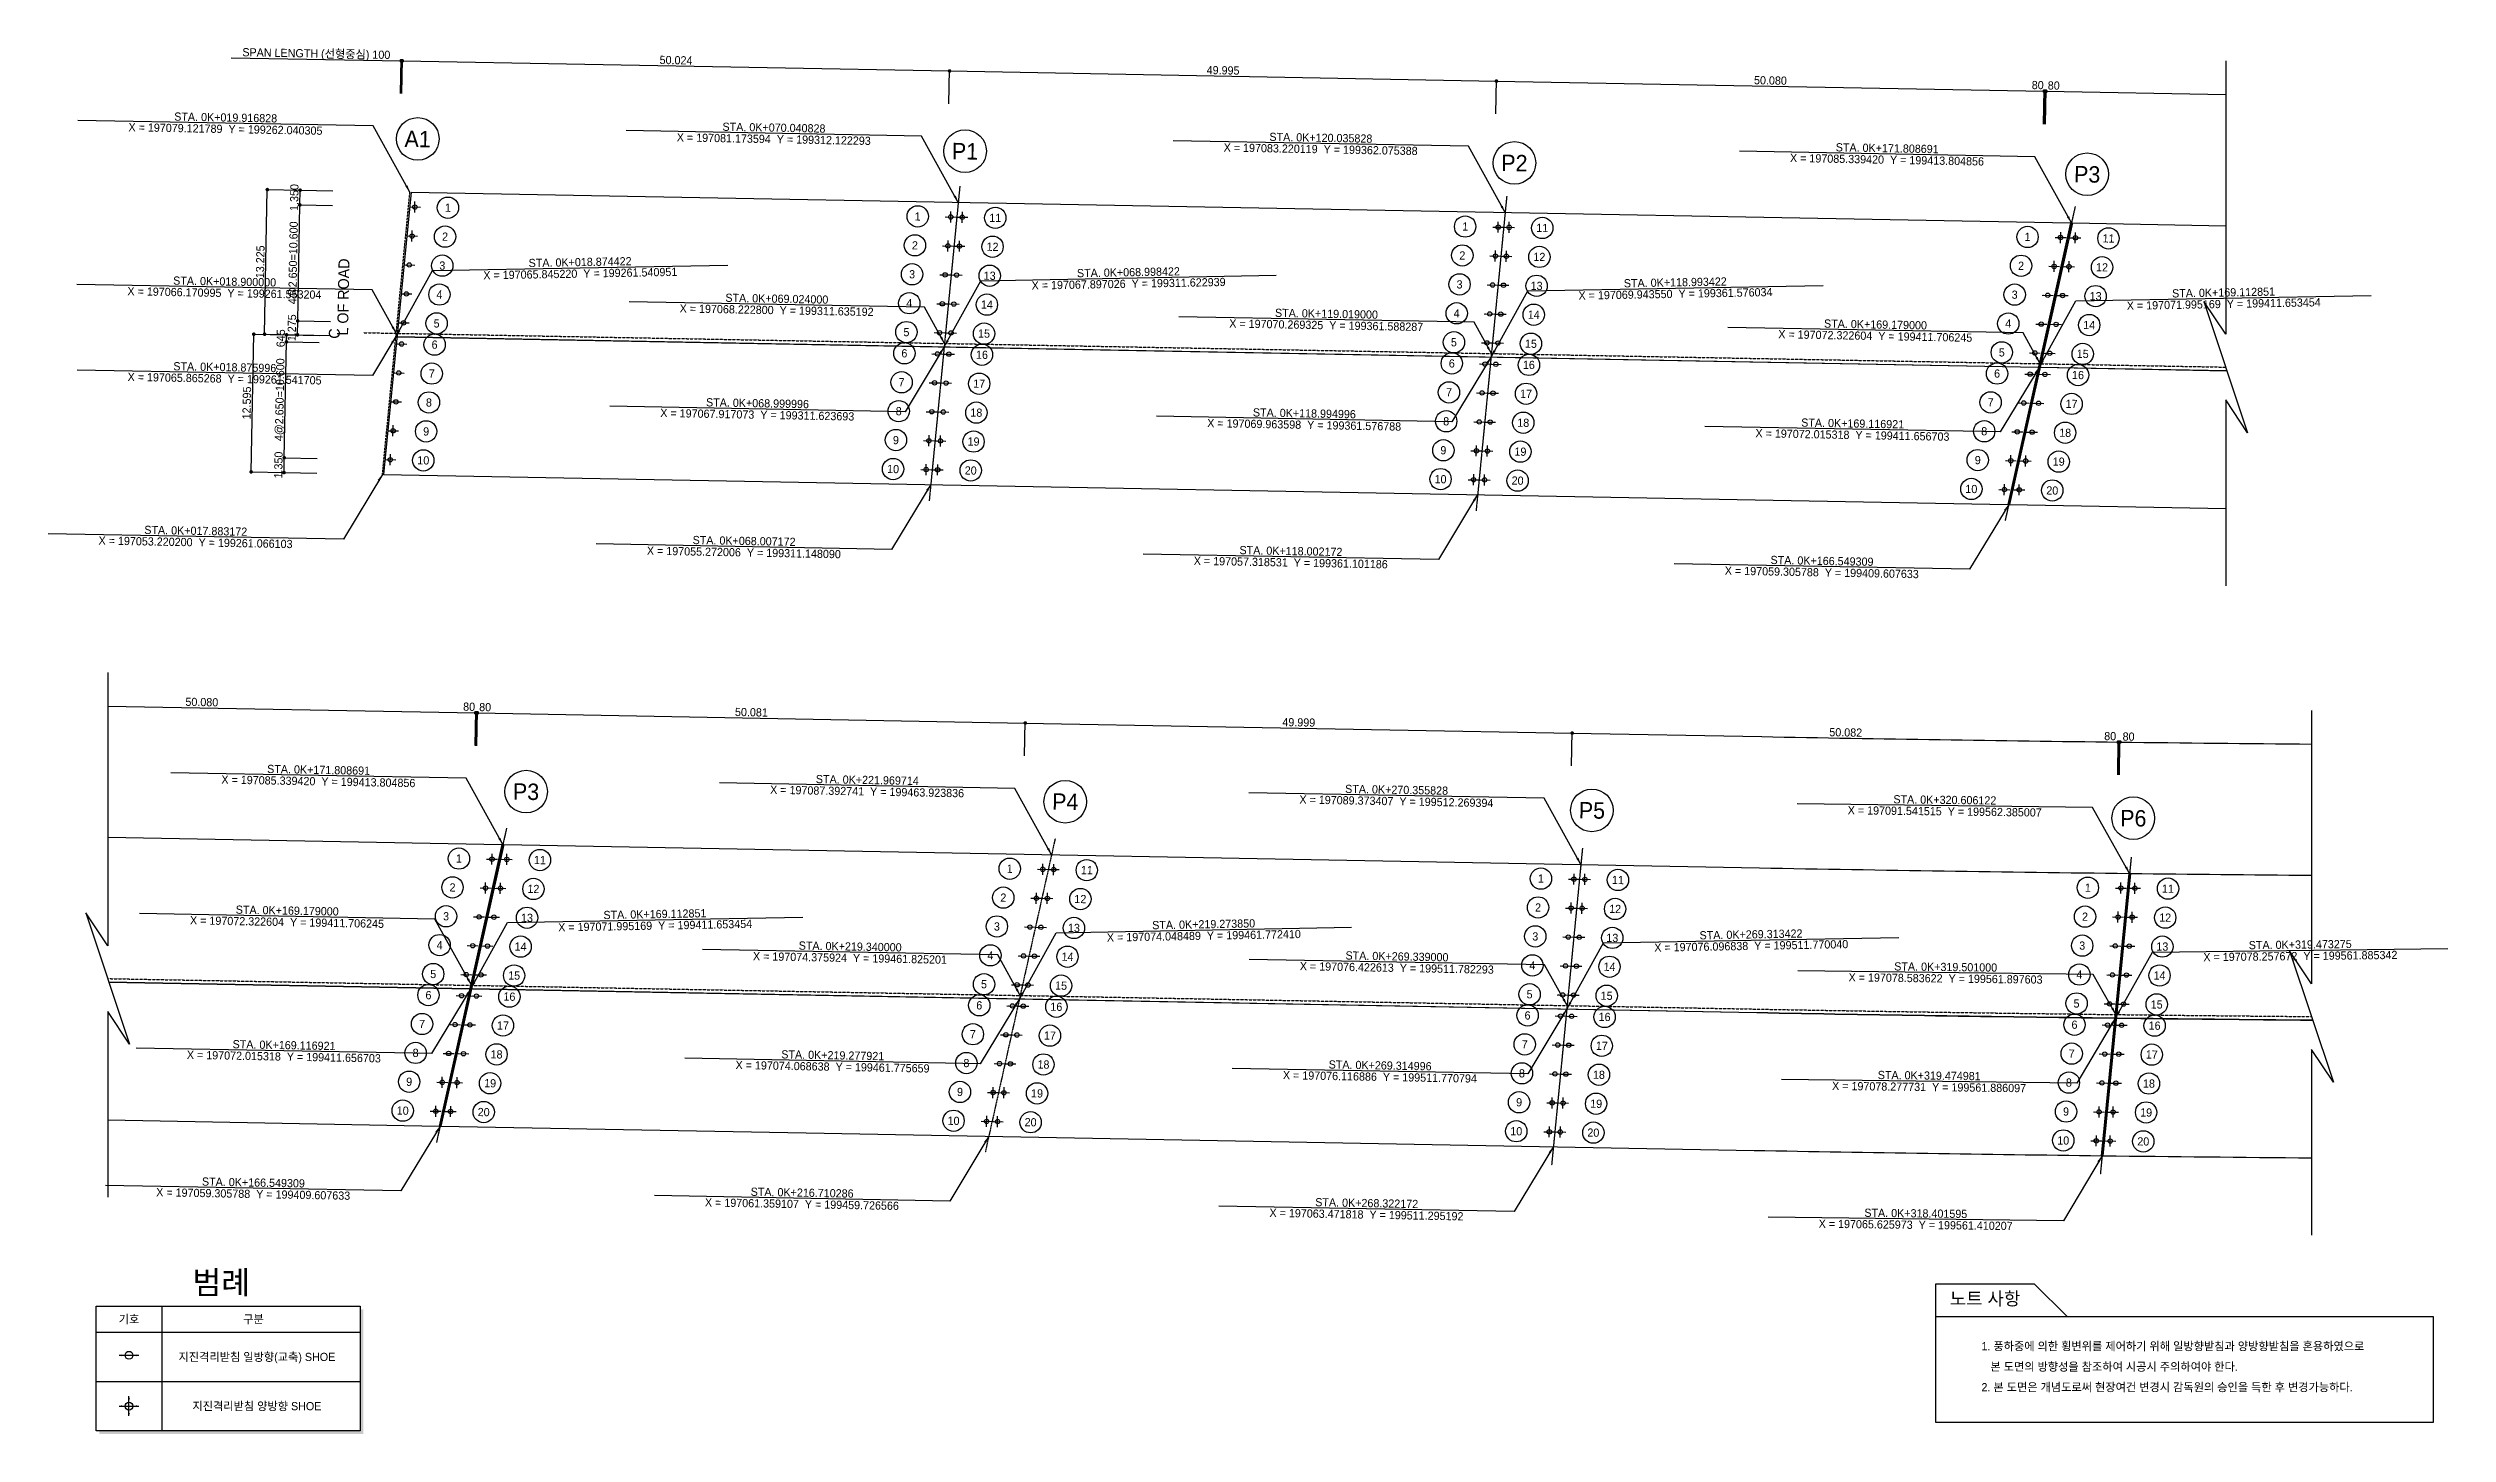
# Model space of a CAD drawing. Header units: millimetres. Extents: x 0 to 219363, y 0 to 126750.
import ezdxf
from ezdxf.enums import TextEntityAlignment as Align

# ---------------------------------------------------------------- set-up
doc = ezdxf.new("R2010")
doc.units = ezdxf.units.MM
doc.header["$LTSCALE"] = 8
doc.linetypes.add('A-DASHD01', pattern=[0.75, 0.5, -0.25])
for name, color, linetype in [('CS-CNTL', 1, 'A-DASHD01'), ('CS-CONC-LEAN', 3, 'Continuous'), ('CS-CONC-MAJR', 4, 'Continuous'), ('CS-CUTL', 1, 'Continuous'), ('CS-DIML', 1, 'Continuous'), ('CS-DIMT', 3, 'Continuous'), ('CS-MISC', 3, 'Continuous'), ('CS-NOTE', 3, 'Continuous'), ('CS-SYMB', 3, 'Continuous'), ('CS-TABL-LIN2', 1, 'Continuous'), ('CS-TABL-TEX2', 3, 'Continuous'), ('CZ-TEX1', 6, 'Continuous'), ('CZ-TEX2', 3, 'Continuous'), ('CZ-TEXT', 3, 'Continuous')]:
    doc.layers.add(name, color=color, linetype=linetype)
doc.styles.add('A_STANDARD', font='')
doc.styles.get('A_STANDARD').set_extended_font_data('Dotum')

msp = doc.modelspace()

# ---------------------------------------------------------------- texts
at = {"layer": 'CS-DIMT', "style": 'A_STANDARD'}
for s, rotation, p in [('SPAN LENGTH (선형중심) 100', 358.93985, (24520, 125868)), ('50.024', 358.93985, (57397, 125259)), ('49.995', 358.93985, (107398, 124334)), ('50.080', 358.93985, (157427, 123408)), ('80', 358.93985, (181857, 122981)), ('80', 358.93985, (183322, 122944)), ('STA. 0K+019.916828', 358.93985, (16234, 120020)), ('X = 197079.121789  Y = 199262.040305', 358.93985, (16214, 118970)), ('X = 197081.173594  Y = 199312.122293', 358.93985, (66330, 118043)), ('STA. 0K+070.040828', 358.93985, (66349, 119092)), ('STA. 0K+120.035828', 358.93985, (116336, 118167)), ('X = 197083.220119  Y = 199362.075388', 358.93985, (116316, 117118)), ('X = 197085.339420  Y = 199413.804856', 358.93985, (168080, 116160)), ('STA. 0K+171.808691', 358.93985, (168100, 117210)), ('1.350', 88.93985, (22880, 113071)), ('4@2.650=10.600', 88.93985, (22769, 107097)), ('13.225', 448.93985, (19770, 107190)), ('STA. 0K+018.874422', 1.06015, (48641, 106796)), ('STA. 0K+018.900000', 358.93985, (16139, 105022)), ('X = 197065.845220  Y = 199261.540951', 1.06015, (48661, 105747)), ('X = 197067.897026  Y = 199311.622939', 1.06015, (98776, 104819)), ('STA. 0K+068.998422', 1.06015, (98757, 105869)), ('STA. 0K+118.993422', 1.06015, (148743, 104944)), ('X = 197066.170995  Y = 199261.553204', 358.93985, (16119, 103972)), ('X = 197068.222800  Y = 199311.635192', 358.93985, (66591, 102400)), ('STA. 0K+069.024000', 358.93985, (66611, 103450)), ('X = 197069.943550  Y = 199361.576034', 1.06015, (148763, 103894)), ('X = 197071.995169  Y = 199411.653454', 1.06015, (198874, 102967)), ('STA. 0K+169.112851', 1.06015, (198854, 104017)), ('645', 448.93985, (21649, 100199)), ('1.275', 88.93985, (22659, 101160)), ('X = 197070.269325  Y = 199361.588287', 358.93985, (116827, 101025)), ('STA. 0K+119.019000', 358.93985, (116846, 102074)), ('X = 197072.322604  Y = 199411.706245', 358.93985, (167008, 100042)), ('STA. 0K+169.179000', 358.93985, (167028, 101092)), ('X = 197065.865268  Y = 199261.541705', 358.93985, (16134, 96138)), ('STA. 0K+018.875996', 358.93985, (16154, 97188)), ('4@2.650=10.600', 448.93985, (21545, 94577)), ('12.595', 448.93985, (18539, 94280)), ('STA. 0K+068.999996', 358.93985, (64842, 93891)), ('X = 197067.917073  Y = 199311.623693', 358.93985, (64823, 92841)), ('X = 197069.963598  Y = 199361.576788', 358.93985, (114809, 91916)), ('STA. 0K+118.994996', 358.93985, (114828, 92966)), ('STA. 0K+169.116921', 358.93985, (164942, 92039)), ('X = 197072.015318  Y = 199411.656703', 358.93985, (164922, 90989)), ('1.350', 448.93985, (21434, 88603)), ('X = 197053.220200  Y = 199261.066103', 358.93985, (13481, 81174)), ('STA. 0K+017.883172', 358.93985, (13500, 82224)), ('STA. 0K+068.007172', 358.93985, (63616, 81297)), ('STA. 0K+118.002172', 358.93985, (113602, 80372)), ('X = 197055.272006  Y = 199311.148090', 358.93985, (63596, 80247)), ('X = 197057.318531  Y = 199361.101186', 358.93985, (113583, 79322)), ('X = 197059.305788  Y = 199409.607633', 358.93985, (162122, 78423)), ('STA. 0K+166.549309', 358.93985, (162141, 79473)), ('50.080', 358.93985, (14054, 66563)), ('80', 358.93985, (38484, 66136)), ('80', 358.93985, (39949, 66098)), ('50.081', 358.93985, (64286, 65633)), ('49.999', 358.93985, (114318, 64707)), ('50.082', 359.02813, (164311, 63788)), ('80', 359.31554, (188483, 63447)), ('80', 359.31646, (190164, 63406)), ('X = 197085.339420  Y = 199413.804856', 358.93985, (24707, 59314)), ('STA. 0K+171.808691', 358.93985, (24727, 60364)), ('X = 197087.392741  Y = 199463.923836', 358.93985, (74860, 58386)), ('STA. 0K+221.969714', 358.93985, (74880, 59436)), ('STA. 0K+270.355828', 358.93985, (123257, 58541)), ('X = 197089.373407  Y = 199512.269394', 358.93985, (123238, 57491)), ('X = 197091.541515  Y = 199562.385007', 359.316, (173359, 56567)), ('STA. 0K+320.606122', 359.316, (173371, 57617)), ('STA. 0K+169.179000', 358.93985, (21859, 47495)), ('X = 197072.322604  Y = 199411.706245', 358.93985, (21839, 46445)), ('X = 197071.995169  Y = 199411.653454', 1.06015, (55501, 46121)), ('STA. 0K+169.112851', 1.06015, (55482, 47171)), ('X = 197074.048489  Y = 199461.772410', 1.06015, (105654, 45193)), ('STA. 0K+219.273850', 1.06015, (105634, 46243)), ('STA. 0K+269.313422', 1.06015, (155665, 45317)), ('X = 197074.375924  Y = 199461.825201', 358.93985, (73294, 43162)), ('STA. 0K+219.340000', 358.93985, (73313, 44212)), ('STA. 0K+269.339000', 358.93985, (123293, 43306)), ('X = 197076.096838  Y = 199511.770040', 1.06015, (155685, 44267)), ('X = 197078.257672  Y = 199561.885342', 0.684, (205875, 43336)), ('STA. 0K+319.473275', 0.684, (205862, 44386)), ('X = 197076.422613  Y = 199511.782293', 358.93985, (123274, 42256)), ('X = 197078.583622  Y = 199561.897603', 359.316, (173436, 41286)), ('STA. 0K+319.501000', 359.316, (173448, 42336)), ('STA. 0K+169.116921', 358.93985, (21569, 35193)), ('STA. 0K+219.277921', 358.93985, (71721, 34265)), ('X = 197072.015318  Y = 199411.656703', 358.93985, (21549, 34143)), ('X = 197074.068638  Y = 199461.775659', 358.93985, (71702, 33215)), ('X = 197076.116886  Y = 199511.770794', 358.93985, (121730, 32289)), ('STA. 0K+269.314996', 358.93985, (121750, 33339)), ('STA. 0K+319.474981', 359.316, (171942, 32407)), ('X = 197078.277731  Y = 199561.886097', 359.316, (171929, 31357)), ('X = 197059.305788  Y = 199409.607633', 358.93985, (18749, 21578)), ('STA. 0K+166.549309', 358.93985, (18768, 22628)), ('STA. 0K+216.710286', 358.93985, (68921, 21700)), ('X = 197061.359107  Y = 199459.726566', 358.93985, (68901, 20650)), ('X = 197063.471818  Y = 199511.295192', 358.93985, (120504, 19695)), ('STA. 0K+268.322172', 358.93985, (120524, 20745)), ('STA. 0K+318.401595', 359.316, (170715, 19806)), ('X = 197065.625973  Y = 199561.410207', 359.316, (170703, 18756))]:
    msp.add_text(s, height=750, rotation=rotation, dxfattribs=at).set_placement(p, align=Align.CENTER)
at = {"layer": 'CS-NOTE', "style": 'A_STANDARD'}
for s, p in [(' 1. 풍하중에 의한 횡변위를 제어하기 위해 일방향받침과 양방향받침을 혼용하였으로 ', (176449, 7657)), ('    본 도면의 방향성을 참조하여 시공시 주의하여야 한다.', (176449, 5782)), (' 2. 본 도면은 개념도로써 현장여건 변경시 감독원의 승인을 득한 후 변경가능하다.', (176449, 3907))]:
    msp.add_text(s, height=750, dxfattribs=at).set_placement(p)
at = {"layer": 'CS-SYMB', "style": 'A_STANDARD'}
for s, rotation, p in [('1', 358.93985, (36547, 111768)), ('2', 358.93985, (36289, 109122)), ('1', 358.93985, (79486, 110973)), ('11', 358.93985, (86581, 110842)), ('1', 358.93985, (129523, 110047)), ('11', 358.93985, (136567, 109917)), ('1', 358.93985, (180926, 109096)), ('11', 358.93985, (188325, 108959)), ('2', 358.93985, (79228, 108327)), ('12', 358.93985, (86323, 108196)), ('2', 358.93985, (129266, 107401)), ('12', 358.93985, (136309, 107271)), ('3', 358.93985, (36032, 106476)), ('3', 358.93985, (78971, 105682)), ('13', 358.93985, (86065, 105550)), ('3', 358.93985, (129008, 104756)), ('13', 358.93985, (136052, 104625)), ('2', 358.93985, (180338, 106456)), ('12', 358.93985, (187736, 106319)), ('4', 358.93985, (35774, 103831)), ('4', 358.93985, (78713, 103036)), ('14', 358.93985, (85808, 102905)), ('3', 358.93985, (179749, 103817)), ('13', 358.93985, (187148, 103680)), ('5', 358.93985, (35516, 101185)), ('5', 358.93985, (78455, 100390)), ('15', 358.93985, (85550, 100259)), ('4', 358.93985, (128750, 102110)), ('14', 358.93985, (135794, 101980)), ('4', 358.93985, (179161, 101177)), ('14', 358.93985, (186560, 101040)), ('6', 358.93985, (35328, 99248)), ('6', 358.93985, (78267, 98453)), ('16', 358.93985, (85361, 98322)), ('5', 358.93985, (128493, 99464)), ('15', 358.93985, (135537, 99334)), ('5', 358.93985, (178573, 98538)), ('15', 358.93985, (185971, 98401)), ('7', 358.93985, (35070, 96602)), ('7', 358.93985, (78009, 95808)), ('6', 358.93985, (128304, 97527)), ('16', 358.93985, (135348, 97397)), ('6', 358.93985, (178142, 96605)), ('16', 358.93985, (185541, 96468)), ('8', 358.93985, (34812, 93957)), ('17', 358.93985, (85104, 95676)), ('7', 358.93985, (128046, 94882)), ('17', 358.93985, (135090, 94751)), ('7', 358.93985, (177554, 93966)), ('17', 358.93985, (184952, 93829)), ('8', 358.93985, (77751, 93162)), ('18', 358.93985, (84846, 93031)), ('8', 358.93985, (127789, 92236)), ('18', 358.93985, (134833, 92106)), ('9', 358.93985, (34555, 91311)), ('9', 358.93985, (77494, 90516)), ('19', 358.93985, (84589, 90385)), ('9', 358.93985, (127531, 89590)), ('19', 358.93985, (134575, 89460)), ('8', 358.93985, (176965, 91326)), ('18', 358.93985, (184364, 91189)), ('10', 358.93985, (34297, 88665)), ('10', 358.93985, (77236, 87871)), ('20', 358.93985, (84331, 87739)), ('9', 358.93985, (176377, 88686)), ('19', 358.93985, (183776, 88550)), ('10', 358.93985, (127274, 86945)), ('20', 358.93985, (134317, 86814)), ('10', 358.93985, (175789, 86047)), ('20', 358.93985, (183187, 85910)), ('1', 358.93985, (37553, 52250)), ('11', 358.93985, (44952, 52113)), ('1', 358.93985, (87899, 51319)), ('11', 358.93985, (94942, 51188)), ('1', 358.93985, (136445, 50420)), ('11', 358.93985, (143489, 50290)), ('2', 358.93985, (36965, 49611)), ('12', 358.93985, (44364, 49474)), ('2', 358.93985, (87310, 48679)), ('12', 358.93985, (94354, 48549)), ('2', 358.93985, (136187, 47775)), ('12', 358.93985, (143231, 47644)), ('1', 359.316, (186439, 49585)), ('11', 359.316, (193768, 49498)), ('3', 358.93985, (36377, 46971)), ('13', 358.93985, (43775, 46834)), ('3', 358.93985, (86722, 46040)), ('13', 358.93985, (93765, 45909)), ('2', 359.316, (186182, 46938)), ('12', 359.316, (193509, 46851)), ('4', 358.93985, (35788, 44332)), ('14', 358.93985, (43187, 44195)), ('4', 358.93985, (86134, 43400)), ('14', 358.93985, (93177, 43270)), ('3', 358.93985, (135930, 45129)), ('13', 358.93985, (142973, 44999)), ('3', 359.316, (185924, 44291)), ('13', 359.316, (193251, 44203)), ('5', 358.93985, (35200, 41692)), ('15', 358.93985, (42599, 41555)), ('4', 358.93985, (135672, 42483)), ('14', 358.93985, (142716, 42353)), ('4', 359.316, (185667, 41644)), ('14', 359.316, (192992, 41556)), ('6', 358.93985, (34769, 39760)), ('16', 358.93985, (42168, 39623)), ('6', 358.93985, (85115, 38828)), ('5', 358.93985, (85545, 40760)), ('15', 358.93985, (92589, 40630)), ('5', 358.93985, (135415, 39838)), ('15', 358.93985, (142458, 39707)), ('5', 359.316, (185409, 38997)), ('15', 359.316, (192733, 38909)), ('7', 358.93985, (34181, 37120)), ('17', 358.93985, (41580, 36983)), ('16', 358.93985, (92158, 38698)), ('6', 358.93985, (135226, 37901)), ('16', 358.93985, (142269, 37770)), ('6', 359.316, (185220, 37059)), ('16', 359.316, (192543, 36971)), ('8', 358.93985, (33593, 34481)), ('18', 358.93985, (40991, 34344)), ('7', 358.93985, (84526, 36188)), ('17', 358.93985, (91570, 36058)), ('7', 358.93985, (134968, 35255)), ('17', 358.93985, (142012, 35125)), ('7', 359.316, (184963, 34412)), ('8', 358.93985, (83938, 33549)), ('18', 358.93985, (90981, 33419)), ('8', 358.93985, (134711, 32609)), ('18', 358.93985, (141754, 32479)), ('17', 359.316, (192284, 34324)), ('9', 358.93985, (33004, 31841)), ('19', 358.93985, (40403, 31704)), ('9', 358.93985, (83350, 30909)), ('19', 358.93985, (90393, 30779)), ('9', 358.93985, (134453, 29964)), ('8', 359.316, (184705, 31765)), ('18', 359.316, (192026, 31677)), ('10', 358.93985, (32416, 29201)), ('20', 358.93985, (39815, 29064)), ('10', 358.93985, (82762, 28270)), ('20', 358.93985, (89805, 28139)), ('19', 358.93985, (141497, 29833)), ('9', 359.316, (184447, 29117)), ('19', 359.316, (191767, 29030)), ('10', 358.93985, (134195, 27318)), ('20', 358.93985, (141239, 27188)), ('10', 359.316, (184190, 26470)), ('20', 359.316, (191508, 26383))]:
    msp.add_text(s, height=750, rotation=rotation, dxfattribs=at).set_placement(p, align=Align.CENTER)
at = {"layer": 'CS-TABL-TEX2', "style": 'A_STANDARD'}
for s, p in [('기호', (7403, 10500)), ('구분', (18779, 10500)), ('지진격리받침 일방향(교축) SHOE', (19094, 7050)), ('지진격리받침 양방향 SHOE', (19094, 2550))]:
    msp.add_text(s, height=750, dxfattribs=at).set_placement(p, align=Align.MIDDLE_CENTER)
at = {"layer": 'CZ-TEX1', "style": 'A_STANDARD'}
msp.add_text('범례', height=2100, dxfattribs=at).set_placement((15837, 12810), align=Align.CENTER)
at = {"layer": 'CZ-TEX2', "style": 'A_STANDARD'}
for s, rotation, p in [('A1', 358.93985, (33779, 117681)), ('P1', 358.93985, (83803, 116559)), ('P2', 358.93985, (134016, 115483)), ('P3', 358.93985, (186371, 114449)), ('P3', 358.93985, (43681, 57993)), ('P4', 358.93985, (92968, 57075)), ('P5', 358.93985, (141105, 56282)), ('P6', 359.316, (190592, 55565))]:
    msp.add_text(s, height=1500, rotation=rotation, dxfattribs=at).set_placement(p, align=Align.CENTER)
for s, p in [('L OF ROAD', (27426, 100444)), ('C', (26665, 100153))]:
    msp.add_text(s, height=1000, rotation=448.93985, dxfattribs=at).set_placement(p)
at = {"layer": 'CZ-TEXT', "style": 'A_STANDARD'}
msp.add_text('노트 사항', height=1200, dxfattribs=at).set_placement((177049, 11782), align=Align.CENTER)

# ---------------------------------------------------------------- linework, layer by layer
at = {"layer": 'CS-CNTL', "ltscale": 2}
for p, q in [((83343, 114127), (80540, 85334)), ((133329, 113202), (130526, 84409)), ((185280, 112241), (178878, 83514)), ((41908, 55395), (35505, 26669)), ((140251, 53575), (137430, 24598)), ((190407, 52763), (187585, 23776))]:
    msp.add_line(p, q, dxfattribs=at)
at = {"layer": 'CS-CNTL'}
for p, q in [((30570, 87759), (33081, 113557)), ((92060, 54467), (85672, 25805))]:
    msp.add_line(p, q, dxfattribs=at)
at = {"layer": 'CS-CNTL', "flags": 128}
msp.add_lwpolyline([(28817, 100714), (199048, 97564)], dxfattribs=at)
msp.add_lwpolyline([(5457, 41647), (156183, 38858, 0.0025353), (206884, 38177, 0.0025353)], format="xyb", dxfattribs=at)
at = {"layer": 'CS-CONC-LEAN'}
for p, q in [((33032, 112208), (34032, 112189)), ((33523, 111699), (33541, 112698)), ((33265, 109053), (33284, 110053)), ((82015, 111301), (83015, 111283)), ((82505, 110792), (82524, 111792)), ((83066, 111282), (84066, 111263)), ((83556, 110773), (83575, 111772)), ((132052, 110375), (133052, 110357)), ((132543, 109866), (132561, 110866)), ((133052, 110357), (134052, 110338)), ((133543, 109848), (133561, 110847)), ((183945, 108915), (183964, 109915)), ((185301, 108890), (185319, 109890)), ((32774, 109562), (33774, 109543)), ((81757, 108656), (82757, 108637)), ((82248, 108146), (82266, 109146)), ((82808, 108636), (83808, 108618)), ((83299, 108127), (83317, 109127)), ((131794, 107730), (132794, 107711)), ((132285, 107220), (132304, 108220)), ((132795, 107711), (133794, 107693)), ((133285, 107202), (133304, 108202)), ((183455, 109424), (184455, 109406)), ((184810, 109399), (185810, 109380)), ((32517, 106916), (33517, 106898)), ((81500, 106010), (82499, 105991)), ((82551, 105990), (83550, 105972)), ((182866, 106785), (183866, 106766)), ((183357, 106275), (183376, 107275)), ((184222, 106759), (185221, 106741)), ((184712, 106250), (184731, 107250)), ((32259, 104271), (33259, 104252)), ((81242, 103364), (82242, 103346)), ((82293, 103345), (83293, 103326)), ((131537, 105084), (132537, 105065)), ((132537, 105065), (133537, 105047)), ((182278, 104145), (183278, 104126)), ((183633, 104120), (184633, 104101)), ((32002, 101625), (33001, 101606)), ((131279, 102438), (132279, 102420)), ((132279, 102420), (133279, 102401)), ((181690, 101505), (182690, 101487)), ((183045, 101480), (184045, 101462)), ((31813, 99688), (32813, 99670)), ((80796, 98782), (81796, 98763)), ((80984, 100718), (81984, 100700)), ((81847, 98762), (82846, 98744)), ((82035, 100699), (83035, 100681)), ((131021, 99793), (132021, 99774)), ((132022, 99774), (133022, 99756)), ((181101, 98866), (182101, 98847)), ((182457, 98841), (183456, 98822)), ((31555, 97042), (32555, 97024)), ((130833, 97856), (131833, 97837)), ((131833, 97837), (132833, 97819)), ((180671, 96933), (181671, 96915)), ((182026, 96908), (183026, 96890)), ((31298, 94397), (32298, 94378)), ((80538, 96136), (81538, 96117)), ((81589, 96117), (82589, 96098)), ((130575, 95210), (131575, 95192)), ((131576, 95192), (132575, 95173)), ((31531, 91242), (31549, 92242)), ((80280, 93490), (81280, 93472)), ((81331, 93471), (82331, 93452)), ((130318, 92564), (131317, 92546)), ((131318, 92546), (132318, 92527)), ((180082, 94294), (181082, 94275)), ((181438, 94269), (182437, 94250)), ((31040, 91751), (32040, 91733)), ((80023, 90845), (81022, 90826)), ((80513, 90335), (80532, 91335)), ((81074, 90825), (82074, 90807)), ((81564, 90316), (81583, 91316)), ((130551, 89409), (130569, 90409)), ((131551, 89391), (131569, 90391)), ((179494, 91654), (180494, 91636)), ((180849, 91629), (181849, 91611)), ((30782, 89105), (31782, 89087)), ((31273, 88596), (31292, 89596)), ((79765, 88199), (80765, 88180)), ((80256, 87690), (80274, 88690)), ((80816, 88179), (81816, 88161)), ((81307, 87670), (81325, 88670)), ((130060, 89919), (131060, 89900)), ((130293, 86764), (130312, 87764)), ((131060, 89900), (132060, 89882)), ((178906, 89015), (179906, 88996)), ((179396, 88506), (179415, 89505)), ((180261, 88990), (181261, 88971)), ((180752, 88481), (180770, 89480)), ((129802, 87273), (130802, 87254)), ((130803, 87254), (131802, 87236)), ((131293, 86745), (131312, 87745)), ((178318, 86375), (179317, 86357)), ((178808, 85866), (178827, 86866)), ((179673, 86350), (180673, 86332)), ((180163, 85841), (180182, 86841)), ((40573, 52069), (40591, 53069)), ((41928, 52044), (41946, 53044)), ((40082, 52579), (41082, 52560)), ((41437, 52554), (42437, 52535)), ((90428, 51647), (91427, 51628)), ((90918, 51138), (90937, 52138)), ((91427, 51628), (92427, 51610)), ((91918, 51119), (91936, 52119)), ((138974, 50749), (139974, 50730)), ((139465, 50239), (139483, 51239)), ((139974, 50729), (140974, 50713)), ((140466, 50221), (140482, 51221)), ((39494, 49939), (40494, 49921)), ((39984, 49430), (40003, 50430)), ((40849, 49914), (41849, 49895)), ((41340, 49405), (41358, 50405)), ((89839, 49007), (90839, 48989)), ((90330, 48498), (90348, 49498)), ((90839, 48989), (91839, 48970)), ((91330, 48480), (91348, 49480)), ((139207, 47594), (139225, 48594)), ((140208, 47575), (140224, 48575)), ((188966, 49932), (189966, 49916)), ((189458, 49424), (189474, 50424)), ((190251, 49912), (191251, 49905)), ((190747, 49409), (190754, 50409)), ((38905, 47299), (39905, 47281)), ((40261, 47274), (41260, 47256)), ((89251, 46368), (90251, 46349)), ((90251, 46349), (91250, 46331)), ((138716, 48103), (139716, 48084)), ((139716, 48083), (140716, 48067)), ((188708, 47285), (189708, 47269)), ((189200, 46777), (189217, 47777)), ((189992, 47265), (190992, 47258)), ((190488, 46762), (190495, 47762)), ((38317, 44660), (39317, 44641)), ((39672, 44635), (40672, 44616)), ((138459, 45457), (139458, 45439)), ((139459, 45438), (140458, 45421)), ((188451, 44638), (189451, 44621)), ((189733, 44618), (190733, 44611)), ((37729, 42020), (38729, 42002)), ((39084, 41995), (40084, 41977)), ((88663, 43728), (89662, 43710)), ((89662, 43710), (90662, 43691)), ((138201, 42812), (139201, 42793)), ((139201, 42792), (140201, 42776)), ((188193, 41991), (189193, 41974)), ((189474, 41971), (190474, 41964)), ((37298, 40088), (38298, 40069)), ((38653, 40063), (39653, 40044)), ((88074, 41089), (89074, 41070)), ((89074, 41070), (90074, 41052)), ((137943, 40166), (138943, 40147)), ((138943, 40146), (139943, 40130)), ((36710, 37448), (37710, 37430)), ((38065, 37423), (39065, 37405)), ((87644, 39156), (88643, 39138)), ((88643, 39138), (89643, 39119)), ((137755, 38229), (138755, 38210)), ((138755, 38209), (139755, 38193)), ((187747, 37406), (188747, 37389)), ((187935, 39344), (188935, 39327)), ((189026, 37386), (190026, 37379)), ((189215, 39324), (190215, 39317)), ((87055, 36517), (88055, 36498)), ((88055, 36498), (89055, 36480)), ((137497, 35583), (138497, 35565)), ((138497, 35564), (139497, 35547)), ((36121, 34809), (37121, 34790)), ((37477, 34784), (38476, 34765)), ((86467, 33877), (87467, 33859)), ((87467, 33859), (88466, 33840)), ((137239, 32938), (138239, 32919)), ((138239, 32918), (139239, 32902)), ((187489, 34759), (188489, 34742)), ((188767, 34739), (189767, 34732)), ((35533, 32169), (36533, 32151)), ((36024, 31660), (36042, 32660)), ((36888, 32144), (37888, 32126)), ((37379, 31635), (37397, 32635)), ((85879, 31238), (86878, 31219)), ((86369, 30728), (86388, 31728)), ((86878, 31219), (87878, 31201)), ((87369, 30710), (87387, 31710)), ((137473, 29783), (137491, 30783)), ((138473, 29764), (138490, 30764)), ((187232, 32112), (188231, 32095)), ((188508, 32092), (189508, 32085)), ((34945, 29530), (35945, 29511)), ((35436, 29021), (35454, 30020)), ((36300, 29505), (37300, 29486)), ((36791, 28995), (36809, 29995)), ((85290, 28598), (86290, 28580)), ((85781, 28089), (85800, 29089)), ((86290, 28580), (87290, 28561)), ((86781, 28070), (86799, 29070)), ((136982, 30292), (137982, 30273)), ((137982, 30272), (138982, 30256)), ((186974, 29465), (187974, 29448)), ((187466, 28956), (187482, 29956)), ((188249, 29444), (189249, 29437)), ((188746, 28941), (188753, 29941)), ((136724, 27646), (137724, 27628)), ((137215, 27137), (137233, 28137)), ((137724, 27627), (138724, 27610)), ((138216, 27119), (138232, 28118)), ((186716, 26818), (187716, 26801)), ((187208, 26309), (187224, 27309)), ((187990, 26797), (188990, 26790)), ((188487, 26294), (188494, 27294)), ((6503, 7200), (8303, 7200)), ((6503, 2550), (8303, 2550)), ((7403, 1650), (7403, 3450))]:
    msp.add_line(p, q, dxfattribs=at)
for centre, radius in [((33532, 112198), 200), ((33274, 109553), 200), ((82515, 111292), 200), ((83566, 111273), 200), ((132552, 110366), 200), ((133552, 110348), 200), ((82257, 108646), 200), ((83308, 108627), 200), ((132294, 107720), 200), ((133295, 107702), 200), ((183955, 109415), 200), ((185310, 109390), 200), ((33017, 106907), 200), ((81999, 106001), 200), ((83050, 105981), 200), ((183366, 106775), 200), ((184721, 106750), 200), ((32759, 104261), 200), ((81742, 103355), 200), ((82793, 103335), 200), ((132037, 105075), 200), ((133037, 105056), 200), ((182778, 104136), 200), ((184133, 104111), 200), ((32502, 101616), 200), ((81484, 100709), 200), ((131779, 102429), 200), ((132779, 102410), 200), ((182190, 101496), 200), ((183545, 101471), 200), ((32313, 99679), 200), ((81296, 98772), 200), ((82347, 98753), 200), ((82535, 100690), 200), ((131521, 99783), 200), ((132522, 99765), 200), ((181601, 98857), 200), ((182957, 98831), 200), ((32055, 97033), 200), ((131333, 97846), 200), ((132333, 97828), 200), ((181171, 96924), 200), ((182526, 96899), 200), ((31798, 94387), 200), ((81038, 96127), 200), ((82089, 96107), 200), ((131075, 95201), 200), ((132075, 95182), 200), ((180582, 94285), 200), ((181938, 94260), 200), ((80780, 93481), 200), ((81831, 93462), 200), ((130818, 92555), 200), ((131818, 92537), 200), ((31540, 91742), 200), ((80523, 90835), 200), ((81574, 90816), 200), ((130560, 89909), 200), ((131560, 89891), 200), ((179994, 91645), 200), ((181349, 91620), 200), ((31282, 89096), 200), ((80265, 88190), 200), ((81316, 88170), 200), ((179406, 89005), 200), ((180761, 88980), 200), ((130302, 87264), 200), ((131303, 87245), 200), ((178817, 86366), 200), ((180173, 86341), 200), ((40582, 52569), 200), ((41937, 52544), 200), ((90927, 51638), 200), ((91927, 51619), 200), ((139474, 50739), 200), ((140474, 50721), 200), ((39994, 49930), 200), ((41349, 49905), 200), ((90339, 48998), 200), ((91339, 48980), 200), ((139216, 48094), 200), ((140216, 48075), 200), ((189466, 49924), 200), ((190751, 49909), 200), ((39405, 47290), 200), ((40760, 47265), 200), ((89751, 46359), 200), ((90750, 46340), 200), ((189208, 47277), 200), ((190492, 47262), 200), ((38817, 44651), 200), ((40172, 44626), 200), ((89163, 43719), 200), ((90162, 43700), 200), ((138959, 45448), 200), ((139958, 45429), 200), ((188951, 44630), 200), ((190233, 44614), 200), ((38229, 42011), 200), ((39584, 41986), 200), ((138701, 42802), 200), ((139701, 42784), 200), ((188693, 41983), 200), ((189974, 41967), 200), ((37798, 40079), 200), ((39153, 40054), 200), ((88574, 41079), 200), ((89574, 41061), 200), ((138443, 40157), 200), ((139443, 40138), 200), ((188435, 39335), 200), ((189715, 39320), 200), ((37210, 37439), 200), ((38565, 37414), 200), ((88144, 39147), 200), ((89143, 39129), 200), ((138255, 38220), 200), ((139255, 38201), 200), ((188247, 37398), 200), ((189526, 37382), 200), ((87555, 36507), 200), ((88555, 36489), 200), ((137997, 35574), 200), ((138997, 35556), 200), ((36621, 34800), 200), ((37977, 34774), 200), ((86967, 33868), 200), ((87967, 33849), 200), ((137739, 32928), 200), ((138739, 32910), 200), ((187989, 34750), 200), ((189267, 34735), 200), ((36033, 32160), 200), ((37388, 32135), 200), ((86379, 31228), 200), ((87378, 31210), 200), ((187731, 32103), 200), ((189008, 32088), 200), ((35445, 29520), 200), ((36800, 29495), 200), ((85790, 28589), 200), ((86790, 28570), 200), ((137482, 30283), 200), ((138482, 30264), 200), ((187474, 29456), 200), ((188749, 29441), 200), ((137224, 27637), 200), ((138224, 27618), 200), ((187216, 26809), 200), ((188490, 26794), 200), ((7403, 7200), 360), ((7403, 2550), 360)]:
    msp.add_circle(centre, radius, dxfattribs=at)
for points in [[(33032, 112208), (33181, 112155), (33032, 112208), (33183, 112255)], [(33541, 112698), (33488, 112549), (33541, 112698), (33588, 112547)], [(34032, 112189), (33881, 112142), (34032, 112189), (33883, 112242)], [(33284, 110053), (33231, 109904), (33284, 110053), (33331, 109902)], [(33523, 111699), (33476, 111849), (33523, 111699), (33575, 111848)], [(82015, 111301), (82164, 111248), (82015, 111301), (82166, 111348)], [(82505, 110792), (82458, 110943), (82505, 110792), (82558, 110941)], [(82524, 111792), (82471, 111643), (82524, 111792), (82571, 111641)], [(83015, 111283), (82864, 111236), (83015, 111283), (82866, 111336)], [(83066, 111282), (83215, 111229), (83066, 111282), (83217, 111329)], [(83556, 110773), (83509, 110924), (83556, 110773), (83609, 110922)], [(83575, 111772), (83522, 111623), (83575, 111772), (83622, 111622)], [(84066, 111263), (83915, 111216), (84066, 111263), (83917, 111316)], [(132052, 110375), (132201, 110323), (132052, 110375), (132203, 110423)], [(132543, 109866), (132495, 110017), (132543, 109866), (132595, 110015)], [(132561, 110866), (132508, 110717), (132561, 110866), (132608, 110715)], [(133052, 110357), (132901, 110310), (133052, 110357), (132903, 110410)], [(133052, 110357), (133201, 110304), (133052, 110357), (133203, 110404)], [(133543, 109848), (133496, 109999), (133543, 109848), (133596, 109997)], [(133561, 110847), (133509, 110698), (133561, 110847), (133609, 110697)], [(134052, 110338), (133901, 110291), (134052, 110338), (133903, 110391)], [(183964, 109915), (183911, 109766), (183964, 109915), (184011, 109764)], [(185319, 109890), (185266, 109741), (185319, 109890), (185366, 109739)], [(32774, 109562), (32924, 109509), (32774, 109562), (32925, 109609)], [(33265, 109053), (33218, 109204), (33265, 109053), (33318, 109202)], [(33774, 109543), (33623, 109496), (33774, 109543), (33625, 109596)], [(81757, 108656), (81906, 108603), (81757, 108656), (81908, 108703)], [(82248, 108146), (82201, 108297), (82248, 108146), (82301, 108295)], [(82266, 109146), (82214, 108997), (82266, 109146), (82314, 108995)], [(82757, 108637), (82606, 108590), (82757, 108637), (82608, 108690)], [(82808, 108636), (82957, 108583), (82808, 108636), (82959, 108683)], [(83299, 108127), (83252, 108278), (83299, 108127), (83352, 108276)], [(83317, 109127), (83265, 108978), (83317, 109127), (83365, 108976)], [(83808, 108618), (83657, 108570), (83808, 108618), (83659, 108670)], [(131794, 107730), (131943, 107677), (131794, 107730), (131945, 107777)], [(132304, 108220), (132251, 108071), (132304, 108220), (132351, 108069)], [(132794, 107711), (132643, 107664), (132794, 107711), (132645, 107764)], [(132795, 107711), (132944, 107658), (132795, 107711), (132946, 107758)], [(133304, 108202), (133251, 108053), (133304, 108202), (133351, 108051)], [(133794, 107693), (133644, 107645), (133794, 107693), (133645, 107745)], [(183455, 109424), (183604, 109371), (183455, 109424), (183606, 109471)], [(183945, 108915), (183898, 109066), (183945, 108915), (183998, 109064)], [(184455, 109406), (184304, 109358), (184455, 109406), (184305, 109458)], [(184810, 109399), (184959, 109346), (184810, 109399), (184961, 109446)], [(185301, 108890), (185253, 109041), (185301, 108890), (185353, 109039)], [(185810, 109380), (185659, 109333), (185810, 109380), (185661, 109433)], [(32517, 106916), (32666, 106864), (32517, 106916), (32668, 106964)], [(33517, 106898), (33366, 106851), (33517, 106898), (33368, 106951)], [(81500, 106010), (81649, 105957), (81500, 106010), (81650, 106057)], [(82499, 105991), (82348, 105944), (82499, 105991), (82350, 106044)], [(82551, 105990), (82700, 105938), (82551, 105990), (82701, 106038)], [(83550, 105972), (83399, 105925), (83550, 105972), (83401, 106025)], [(132285, 107220), (132238, 107371), (132285, 107220), (132338, 107369)], [(133285, 107202), (133238, 107353), (133285, 107202), (133338, 107351)], [(182866, 106785), (183015, 106732), (182866, 106785), (183017, 106832)], [(183357, 106275), (183310, 106426), (183357, 106275), (183410, 106424)], [(183376, 107275), (183323, 107126), (183376, 107275), (183423, 107124)], [(183866, 106766), (183715, 106719), (183866, 106766), (183717, 106819)], [(184222, 106759), (184371, 106707), (184222, 106759), (184372, 106807)], [(184712, 106250), (184665, 106401), (184712, 106250), (184765, 106399)], [(184731, 107250), (184678, 107101), (184731, 107250), (184778, 107099)], [(185221, 106741), (185070, 106694), (185221, 106741), (185072, 106794)], [(32259, 104271), (32408, 104218), (32259, 104271), (32410, 104318)], [(33259, 104252), (33108, 104205), (33259, 104252), (33110, 104305)], [(81242, 103364), (81391, 103311), (81242, 103364), (81393, 103411)], [(82242, 103346), (82091, 103298), (82242, 103346), (82093, 103398)], [(82293, 103345), (82442, 103292), (82293, 103345), (82444, 103392)], [(83293, 103326), (83142, 103279), (83293, 103326), (83144, 103379)], [(131537, 105084), (131686, 105031), (131537, 105084), (131688, 105131)], [(132537, 105065), (132386, 105018), (132537, 105065), (132388, 105118)], [(132537, 105065), (132686, 105013), (132537, 105065), (132688, 105113)], [(133537, 105047), (133386, 105000), (133537, 105047), (133388, 105100)], [(182278, 104145), (182427, 104092), (182278, 104145), (182429, 104192)], [(183278, 104126), (183127, 104079), (183278, 104126), (183129, 104179)], [(183633, 104120), (183782, 104067), (183633, 104120), (183784, 104167)], [(184633, 104101), (184482, 104054), (184633, 104101), (184484, 104154)], [(32002, 101625), (32151, 101572), (32002, 101625), (32153, 101672)], [(33001, 101606), (32851, 101559), (33001, 101606), (32852, 101659)], [(131279, 102438), (131428, 102385), (131279, 102438), (131430, 102485)], [(132279, 102420), (132128, 102373), (132279, 102420), (132130, 102472)], [(132279, 102420), (132428, 102367), (132279, 102420), (132430, 102467)], [(133279, 102401), (133128, 102354), (133279, 102401), (133130, 102454)], [(181690, 101505), (181839, 101453), (181690, 101505), (181841, 101553)], [(182690, 101487), (182539, 101440), (182690, 101487), (182541, 101540)], [(183045, 101480), (183194, 101428), (183045, 101480), (183196, 101528)], [(184045, 101462), (183894, 101415), (184045, 101462), (183896, 101515)], [(31813, 99688), (31962, 99635), (31813, 99688), (31964, 99735)], [(32813, 99670), (32662, 99622), (32813, 99670), (32664, 99722)], [(80796, 98782), (80945, 98729), (80796, 98782), (80947, 98829)], [(80984, 100718), (81133, 100666), (80984, 100718), (81135, 100766)], [(81796, 98763), (81645, 98716), (81796, 98763), (81646, 98816)], [(81984, 100700), (81833, 100653), (81984, 100700), (81835, 100753)], [(81847, 98762), (81996, 98709), (81847, 98762), (81998, 98809)], [(82035, 100699), (82184, 100646), (82035, 100699), (82186, 100746)], [(82846, 98744), (82696, 98696), (82846, 98744), (82697, 98796)], [(83035, 100681), (82884, 100633), (83035, 100681), (82886, 100733)], [(131021, 99793), (131171, 99740), (131021, 99793), (131172, 99840)], [(132021, 99774), (131870, 99727), (132021, 99774), (131872, 99827)], [(132022, 99774), (132171, 99721), (132022, 99774), (132173, 99821)], [(133022, 99756), (132871, 99708), (133022, 99756), (132873, 99808)], [(181101, 98866), (181251, 98813), (181101, 98866), (181252, 98913)], [(182101, 98847), (181950, 98800), (182101, 98847), (181952, 98900)], [(182457, 98841), (182606, 98788), (182457, 98841), (182608, 98888)], [(183456, 98822), (183306, 98775), (183456, 98822), (183307, 98875)], [(31555, 97042), (31704, 96990), (31555, 97042), (31706, 97090)], [(32555, 97024), (32404, 96977), (32555, 97024), (32406, 97077)], [(130833, 97856), (130982, 97803), (130833, 97856), (130984, 97903)], [(131833, 97837), (131682, 97790), (131833, 97837), (131684, 97890)], [(131833, 97837), (131982, 97784), (131833, 97837), (131984, 97884)], [(132833, 97819), (132682, 97771), (132833, 97819), (132684, 97871)], [(180671, 96933), (180820, 96881), (180671, 96933), (180822, 96981)], [(181671, 96915), (181520, 96868), (181671, 96915), (181522, 96968)], [(182026, 96908), (182175, 96856), (182026, 96908), (182177, 96956)], [(183026, 96890), (182875, 96843), (183026, 96890), (182877, 96943)], [(31298, 94397), (31447, 94344), (31298, 94397), (31449, 94444)], [(32298, 94378), (32147, 94331), (32298, 94378), (32148, 94431)], [(80538, 96136), (80687, 96083), (80538, 96136), (80689, 96183)], [(81538, 96117), (81387, 96070), (81538, 96117), (81389, 96170)], [(81589, 96117), (81738, 96064), (81589, 96117), (81740, 96164)], [(82589, 96098), (82438, 96051), (82589, 96098), (82440, 96151)], [(130575, 95210), (130724, 95157), (130575, 95210), (130726, 95257)], [(131575, 95192), (131424, 95144), (131575, 95192), (131426, 95244)], [(131576, 95192), (131725, 95139), (131576, 95192), (131726, 95239)], [(132575, 95173), (132424, 95126), (132575, 95173), (132426, 95226)], [(180082, 94294), (180232, 94241), (180082, 94294), (180233, 94341)], [(181082, 94275), (180931, 94228), (181082, 94275), (180933, 94328)], [(31549, 92242), (31496, 92093), (31549, 92242), (31596, 92091)], [(80280, 93490), (80429, 93438), (80280, 93490), (80431, 93538)], [(81280, 93472), (81129, 93425), (81280, 93472), (81131, 93525)], [(81331, 93471), (81480, 93418), (81331, 93471), (81482, 93518)], [(82331, 93452), (82180, 93405), (82331, 93452), (82182, 93505)], [(130318, 92564), (130467, 92512), (130318, 92564), (130469, 92612)], [(131317, 92546), (131167, 92499), (131317, 92546), (131168, 92599)], [(131318, 92546), (131467, 92493), (131318, 92546), (131469, 92593)], [(132318, 92527), (132167, 92480), (132318, 92527), (132169, 92580)], [(181438, 94269), (181587, 94216), (181438, 94269), (181589, 94316)], [(182437, 94250), (182287, 94203), (182437, 94250), (182288, 94303)], [(31040, 91751), (31189, 91698), (31040, 91751), (31191, 91798)], [(31531, 91242), (31483, 91393), (31531, 91242), (31583, 91391)], [(32040, 91733), (31889, 91685), (32040, 91733), (31891, 91785)], [(80023, 90845), (80172, 90792), (80023, 90845), (80174, 90892)], [(80513, 90335), (80466, 90486), (80513, 90335), (80566, 90484)], [(80532, 91335), (80479, 91186), (80532, 91335), (80579, 91184)], [(81022, 90826), (80872, 90779), (81022, 90826), (80873, 90879)], [(81074, 90825), (81223, 90772), (81074, 90825), (81225, 90872)], [(81564, 90316), (81517, 90467), (81564, 90316), (81617, 90465)], [(81583, 91316), (81530, 91167), (81583, 91316), (81630, 91165)], [(82074, 90807), (81923, 90759), (82074, 90807), (81925, 90859)], [(130060, 89919), (130209, 89866), (130060, 89919), (130211, 89966)], [(130569, 90409), (130516, 90260), (130569, 90409), (130616, 90258)], [(131060, 89900), (130909, 89853), (131060, 89900), (130911, 89953)], [(131060, 89900), (131209, 89847), (131060, 89900), (131211, 89947)], [(131569, 90391), (131517, 90242), (131569, 90391), (131617, 90240)], [(179494, 91654), (179643, 91602), (179494, 91654), (179645, 91702)], [(180494, 91636), (180343, 91589), (180494, 91636), (180345, 91689)], [(180849, 91629), (180998, 91576), (180849, 91629), (181000, 91676)], [(181849, 91611), (181698, 91564), (181849, 91611), (181700, 91663)], [(30782, 89105), (30931, 89053), (30782, 89105), (30933, 89153)], [(31273, 88596), (31226, 88747), (31273, 88596), (31326, 88745)], [(31292, 89596), (31239, 89447), (31292, 89596), (31339, 89445)], [(31782, 89087), (31631, 89040), (31782, 89087), (31633, 89140)], [(79765, 88199), (79914, 88146), (79765, 88199), (79916, 88246)], [(80256, 87690), (80208, 87841), (80256, 87690), (80308, 87839)], [(80274, 88690), (80221, 88541), (80274, 88690), (80321, 88539)], [(80765, 88180), (80614, 88133), (80765, 88180), (80616, 88233)], [(80816, 88179), (80965, 88127), (80816, 88179), (80967, 88227)], [(81307, 87670), (81260, 87821), (81307, 87670), (81360, 87819)], [(81325, 88670), (81273, 88521), (81325, 88670), (81373, 88519)], [(81816, 88161), (81665, 88114), (81816, 88161), (81667, 88214)], [(130312, 87764), (130259, 87615), (130312, 87764), (130359, 87613)], [(130551, 89409), (130503, 89560), (130551, 89409), (130603, 89559)], [(131551, 89391), (131504, 89542), (131551, 89391), (131604, 89540)], [(132060, 89882), (131909, 89834), (132060, 89882), (131911, 89934)], [(178906, 89015), (179055, 88962), (178906, 89015), (179057, 89062)], [(179396, 88506), (179349, 88656), (179396, 88506), (179449, 88655)], [(179415, 89505), (179362, 89356), (179415, 89505), (179462, 89355)], [(179906, 88996), (179755, 88949), (179906, 88996), (179757, 89049)], [(180261, 88990), (180410, 88937), (180261, 88990), (180412, 89037)], [(180752, 88481), (180704, 88631), (180752, 88481), (180804, 88630)], [(180770, 89480), (180717, 89331), (180770, 89480), (180817, 89329)], [(181261, 88971), (181110, 88924), (181261, 88971), (181112, 89024)], [(129802, 87273), (129951, 87220), (129802, 87273), (129953, 87320)], [(130293, 86764), (130246, 86915), (130293, 86764), (130346, 86913)], [(130802, 87254), (130651, 87207), (130802, 87254), (130653, 87307)], [(130803, 87254), (130952, 87202), (130803, 87254), (130954, 87302)], [(131293, 86745), (131246, 86896), (131293, 86745), (131346, 86894)], [(131312, 87745), (131259, 87596), (131312, 87745), (131359, 87594)], [(131802, 87236), (131652, 87189), (131802, 87236), (131653, 87289)], [(178318, 86375), (178467, 86322), (178318, 86375), (178468, 86422)], [(178808, 85866), (178761, 86017), (178808, 85866), (178861, 86015)], [(178827, 86866), (178774, 86717), (178827, 86866), (178874, 86715)], [(179317, 86357), (179166, 86309), (179317, 86357), (179168, 86409)], [(179673, 86350), (179822, 86297), (179673, 86350), (179824, 86397)], [(180163, 85841), (180116, 85992), (180163, 85841), (180216, 85990)], [(180182, 86841), (180129, 86692), (180182, 86841), (180229, 86690)], [(180673, 86332), (180522, 86284), (180673, 86332), (180523, 86384)], [(40591, 53069), (40538, 52920), (40591, 53069), (40638, 52918)], [(41946, 53044), (41894, 52895), (41946, 53044), (41994, 52893)], [(40082, 52579), (40231, 52526), (40082, 52579), (40233, 52626)], [(40573, 52069), (40525, 52220), (40573, 52069), (40625, 52218)], [(41082, 52560), (40931, 52513), (41082, 52560), (40933, 52613)], [(41437, 52554), (41586, 52501), (41437, 52554), (41588, 52601)], [(41928, 52044), (41881, 52195), (41928, 52044), (41981, 52193)], [(42437, 52535), (42286, 52488), (42437, 52535), (42288, 52588)], [(90428, 51647), (90577, 51594), (90428, 51647), (90578, 51694)], [(90918, 51138), (90871, 51289), (90918, 51138), (90971, 51287)], [(90937, 52138), (90884, 51989), (90937, 52138), (90984, 51987)], [(91427, 51628), (91276, 51581), (91427, 51628), (91278, 51681)], [(91427, 51628), (91576, 51576), (91427, 51628), (91578, 51676)], [(91918, 51119), (91871, 51270), (91918, 51119), (91971, 51268)], [(91936, 52119), (91884, 51970), (91936, 52119), (91984, 51968)], [(92427, 51610), (92276, 51563), (92427, 51610), (92278, 51663)], [(138974, 50749), (139123, 50696), (138974, 50749), (139125, 50796)], [(139483, 51239), (139430, 51090), (139483, 51239), (139530, 51088)], [(139974, 50730), (139823, 50683), (139974, 50730), (139825, 50783)], [(139974, 50729), (140123, 50677), (139974, 50729), (140125, 50776)], [(140482, 51221), (140429, 51072), (140482, 51221), (140529, 51070)], [(140974, 50713), (140823, 50665), (140974, 50713), (140825, 50765)], [(39494, 49939), (39643, 49886), (39494, 49939), (39645, 49986)], [(39984, 49430), (39937, 49581), (39984, 49430), (40037, 49579)], [(40003, 50430), (39950, 50281), (40003, 50430), (40050, 50279)], [(40494, 49921), (40343, 49873), (40494, 49921), (40344, 49973)], [(40849, 49914), (40998, 49861), (40849, 49914), (41000, 49961)], [(41340, 49405), (41292, 49556), (41340, 49405), (41392, 49554)], [(41358, 50405), (41305, 50256), (41358, 50405), (41405, 50254)], [(41849, 49895), (41698, 49848), (41849, 49895), (41700, 49948)], [(89839, 49007), (89988, 48955), (89839, 49007), (89990, 49055)], [(90330, 48498), (90283, 48649), (90330, 48498), (90383, 48647)], [(90348, 49498), (90296, 49349), (90348, 49498), (90396, 49347)], [(90839, 48989), (90688, 48942), (90839, 48989), (90690, 49042)], [(90839, 48989), (90988, 48936), (90839, 48989), (90990, 49036)], [(91330, 48480), (91282, 48631), (91330, 48480), (91382, 48629)], [(91348, 49480), (91295, 49330), (91348, 49480), (91395, 49329)], [(91839, 48970), (91688, 48923), (91839, 48970), (91690, 49023)], [(139225, 48594), (139173, 48444), (139225, 48594), (139273, 48443)], [(139465, 50239), (139417, 50390), (139465, 50239), (139517, 50388)], [(140224, 48575), (140172, 48426), (140224, 48575), (140272, 48424)], [(140466, 50221), (140418, 50372), (140466, 50221), (140518, 50370)], [(188966, 49932), (189115, 49880), (188966, 49932), (189117, 49980)], [(189458, 49424), (189410, 49575), (189458, 49424), (189510, 49573)], [(189474, 50424), (189422, 50275), (189474, 50424), (189522, 50273)], [(189966, 49916), (189815, 49868), (189966, 49916), (189817, 49968)], [(190251, 49912), (190400, 49861), (190251, 49912), (190401, 49961)], [(190747, 49409), (190698, 49559), (190747, 49409), (190798, 49558)], [(190754, 50409), (190703, 50259), (190754, 50409), (190803, 50258)], [(191251, 49905), (191100, 49856), (191251, 49905), (191101, 49956)], [(38905, 47299), (39054, 47247), (38905, 47299), (39056, 47347)], [(39905, 47281), (39754, 47234), (39905, 47281), (39756, 47334)], [(40261, 47274), (40410, 47222), (40261, 47274), (40411, 47322)], [(41260, 47256), (41109, 47209), (41260, 47256), (41111, 47309)], [(89251, 46368), (89400, 46315), (89251, 46368), (89402, 46415)], [(90251, 46349), (90100, 46302), (90251, 46349), (90102, 46402)], [(90251, 46349), (90400, 46297), (90251, 46349), (90401, 46397)], [(91250, 46331), (91100, 46284), (91250, 46331), (91101, 46384)], [(138716, 48103), (138865, 48050), (138716, 48103), (138867, 48150)], [(139207, 47594), (139160, 47745), (139207, 47594), (139260, 47743)], [(139716, 48084), (139565, 48037), (139716, 48084), (139567, 48137)], [(139716, 48083), (139865, 48031), (139716, 48083), (139867, 48131)], [(140208, 47575), (140160, 47726), (140208, 47575), (140260, 47724)], [(140716, 48067), (140565, 48019), (140716, 48067), (140567, 48119)], [(188708, 47285), (188858, 47232), (188708, 47285), (188859, 47332)], [(189200, 46777), (189153, 46928), (189200, 46777), (189253, 46926)], [(189217, 47777), (189164, 47627), (189217, 47777), (189264, 47626)], [(189708, 47269), (189558, 47221), (189708, 47269), (189559, 47321)], [(189992, 47265), (190142, 47214), (189992, 47265), (190142, 47314)], [(190488, 46762), (190439, 46912), (190488, 46762), (190539, 46911)], [(190495, 47762), (190444, 47612), (190495, 47762), (190544, 47611)], [(190992, 47258), (190842, 47209), (190992, 47258), (190842, 47309)], [(38317, 44660), (38466, 44607), (38317, 44660), (38468, 44707)], [(39317, 44641), (39166, 44594), (39317, 44641), (39168, 44694)], [(39672, 44635), (39821, 44582), (39672, 44635), (39823, 44682)], [(40672, 44616), (40521, 44569), (40672, 44616), (40523, 44669)], [(138459, 45457), (138608, 45404), (138459, 45457), (138610, 45504)], [(139458, 45439), (139308, 45391), (139458, 45439), (139309, 45491)], [(139459, 45438), (139608, 45385), (139459, 45438), (139609, 45485)], [(140458, 45421), (140308, 45374), (140458, 45421), (140309, 45474)], [(188451, 44638), (188600, 44585), (188451, 44638), (188602, 44685)], [(189451, 44621), (189300, 44574), (189451, 44621), (189302, 44674)], [(189733, 44618), (189883, 44567), (189733, 44618), (189883, 44667)], [(190733, 44611), (190583, 44562), (190733, 44611), (190583, 44662)], [(37729, 42020), (37878, 41968), (37729, 42020), (37880, 42068)], [(38729, 42002), (38578, 41955), (38729, 42002), (38580, 42055)], [(39084, 41995), (39233, 41942), (39084, 41995), (39235, 42042)], [(40084, 41977), (39933, 41930), (40084, 41977), (39935, 42029)], [(88663, 43728), (88812, 43675), (88663, 43728), (88814, 43775)], [(89662, 43710), (89512, 43663), (89662, 43710), (89513, 43762)], [(89662, 43710), (89811, 43657), (89662, 43710), (89813, 43757)], [(90662, 43691), (90511, 43644), (90662, 43691), (90513, 43744)], [(138201, 42812), (138350, 42759), (138201, 42812), (138352, 42859)], [(139201, 42793), (139050, 42746), (139201, 42793), (139052, 42846)], [(139201, 42792), (139350, 42739), (139201, 42792), (139352, 42839)], [(140201, 42776), (140050, 42728), (140201, 42776), (140052, 42828)], [(188193, 41991), (188342, 41938), (188193, 41991), (188344, 42038)], [(189193, 41974), (189042, 41927), (189193, 41974), (189044, 42027)], [(189474, 41971), (189624, 41920), (189474, 41971), (189624, 42020)], [(190474, 41964), (190324, 41915), (190474, 41964), (190324, 42015)], [(37298, 40088), (37447, 40035), (37298, 40088), (37449, 40135)], [(38298, 40069), (38147, 40022), (38298, 40069), (38149, 40122)], [(38653, 40063), (38802, 40010), (38653, 40063), (38804, 40110)], [(39653, 40044), (39502, 39997), (39653, 40044), (39504, 40097)], [(88074, 41089), (88223, 41036), (88074, 41089), (88225, 41136)], [(89074, 41070), (88923, 41023), (89074, 41070), (88925, 41123)], [(89074, 41070), (89223, 41017), (89074, 41070), (89225, 41117)], [(90074, 41052), (89923, 41004), (90074, 41052), (89925, 41104)], [(137943, 40166), (138092, 40113), (137943, 40166), (138094, 40213)], [(138943, 40147), (138792, 40100), (138943, 40147), (138794, 40200)], [(138943, 40146), (139092, 40094), (138943, 40146), (139094, 40194)], [(139943, 40130), (139792, 40082), (139943, 40130), (139794, 40182)], [(36710, 37448), (36859, 37396), (36710, 37448), (36861, 37496)], [(37710, 37430), (37559, 37383), (37710, 37430), (37561, 37483)], [(38065, 37423), (38214, 37371), (38065, 37423), (38216, 37471)], [(39065, 37405), (38914, 37358), (39065, 37405), (38916, 37458)], [(87644, 39156), (87793, 39104), (87644, 39156), (87795, 39204)], [(88643, 39138), (88493, 39091), (88643, 39138), (88494, 39191)], [(88643, 39138), (88792, 39085), (88643, 39138), (88794, 39185)], [(89643, 39119), (89492, 39072), (89643, 39119), (89494, 39172)], [(137755, 38229), (137904, 38176), (137755, 38229), (137906, 38276)], [(138755, 38210), (138604, 38163), (138755, 38210), (138606, 38263)], [(138755, 38209), (138904, 38157), (138755, 38209), (138905, 38257)], [(139755, 38193), (139604, 38145), (139755, 38193), (139605, 38245)], [(187747, 37406), (187896, 37353), (187747, 37406), (187898, 37453)], [(187935, 39344), (188085, 39291), (187935, 39344), (188086, 39391)], [(188747, 37389), (188596, 37342), (188747, 37389), (188598, 37442)], [(188935, 39327), (188785, 39280), (188935, 39327), (188786, 39380)], [(189026, 37386), (189175, 37335), (189026, 37386), (189176, 37435)], [(189215, 39324), (189365, 39273), (189215, 39324), (189366, 39373)], [(190026, 37379), (189875, 37330), (190026, 37379), (189876, 37430)], [(190215, 39317), (190065, 39268), (190215, 39317), (190066, 39368)], [(87055, 36517), (87204, 36464), (87055, 36517), (87206, 36564)], [(88055, 36498), (87904, 36451), (88055, 36498), (87906, 36551)], [(88055, 36498), (88204, 36445), (88055, 36498), (88206, 36545)], [(89055, 36480), (88904, 36433), (89055, 36480), (88906, 36532)], [(137497, 35583), (137646, 35531), (137497, 35583), (137648, 35631)], [(138497, 35565), (138346, 35518), (138497, 35565), (138348, 35618)], [(138497, 35564), (138646, 35511), (138497, 35564), (138648, 35611)], [(139497, 35547), (139346, 35500), (139497, 35547), (139348, 35600)], [(36121, 34809), (36271, 34756), (36121, 34809), (36272, 34856)], [(37121, 34790), (36970, 34743), (37121, 34790), (36972, 34843)], [(37477, 34784), (37626, 34731), (37477, 34784), (37628, 34831)], [(38476, 34765), (38326, 34718), (38476, 34765), (38327, 34818)], [(86467, 33877), (86616, 33824), (86467, 33877), (86618, 33924)], [(87467, 33859), (87316, 33811), (87467, 33859), (87318, 33911)], [(87467, 33859), (87616, 33806), (87467, 33859), (87618, 33906)], [(88466, 33840), (88316, 33793), (88466, 33840), (88317, 33893)], [(137239, 32938), (137389, 32885), (137239, 32938), (137390, 32985)], [(138239, 32919), (138088, 32872), (138239, 32919), (138090, 32972)], [(138239, 32918), (138389, 32866), (138239, 32918), (138390, 32966)], [(139239, 32902), (139088, 32854), (139239, 32902), (139090, 32954)], [(187489, 34759), (187638, 34706), (187489, 34759), (187640, 34806)], [(188489, 34742), (188338, 34695), (188489, 34742), (188340, 34795)], [(188767, 34739), (188917, 34688), (188767, 34739), (188917, 34788)], [(189767, 34732), (189616, 34683), (189767, 34732), (189617, 34783)], [(35533, 32169), (35682, 32116), (35533, 32169), (35684, 32216)], [(36024, 31660), (35977, 31811), (36024, 31660), (36077, 31809)], [(36042, 32660), (35990, 32511), (36042, 32660), (36090, 32509)], [(36533, 32151), (36382, 32104), (36533, 32151), (36384, 32204)], [(36888, 32144), (37037, 32091), (36888, 32144), (37039, 32191)], [(37379, 31635), (37332, 31786), (37379, 31635), (37432, 31784)], [(37397, 32635), (37345, 32486), (37397, 32635), (37445, 32484)], [(37888, 32126), (37737, 32078), (37888, 32126), (37739, 32178)], [(85879, 31238), (86028, 31185), (85879, 31238), (86030, 31285)], [(86369, 30728), (86322, 30879), (86369, 30728), (86422, 30877)], [(86388, 31728), (86335, 31579), (86388, 31728), (86435, 31577)], [(86878, 31219), (86728, 31172), (86878, 31219), (86729, 31272)], [(86878, 31219), (87027, 31166), (86878, 31219), (87029, 31266)], [(87369, 30710), (87322, 30861), (87369, 30710), (87422, 30859)], [(87387, 31710), (87335, 31561), (87387, 31710), (87435, 31559)], [(87878, 31201), (87727, 31153), (87878, 31201), (87729, 31253)], [(137491, 30783), (137438, 30634), (137491, 30783), (137538, 30632)], [(138490, 30764), (138437, 30615), (138490, 30764), (138537, 30613)], [(187232, 32112), (187381, 32059), (187232, 32112), (187382, 32159)], [(188231, 32095), (188081, 32048), (188231, 32095), (188082, 32148)], [(188508, 32092), (188658, 32040), (188508, 32092), (188658, 32140)], [(189508, 32085), (189358, 32036), (189508, 32085), (189358, 32136)], [(34945, 29530), (35094, 29477), (34945, 29530), (35096, 29577)], [(35436, 29021), (35388, 29171), (35436, 29021), (35488, 29170)], [(35454, 30020), (35401, 29871), (35454, 30020), (35501, 29869)], [(35945, 29511), (35794, 29464), (35945, 29511), (35796, 29564)], [(36300, 29505), (36449, 29452), (36300, 29505), (36451, 29552)], [(36791, 28995), (36743, 29146), (36791, 28995), (36843, 29144)], [(36809, 29995), (36756, 29846), (36809, 29995), (36856, 29844)], [(37300, 29486), (37149, 29439), (37300, 29486), (37151, 29539)], [(85290, 28598), (85439, 28545), (85290, 28598), (85441, 28645)], [(85800, 29089), (85747, 28940), (85800, 29089), (85847, 28938)], [(86290, 28580), (86139, 28532), (86290, 28580), (86141, 28632)], [(86290, 28580), (86439, 28527), (86290, 28580), (86441, 28627)], [(86799, 29070), (86746, 28921), (86799, 29070), (86846, 28919)], [(87290, 28561), (87139, 28514), (87290, 28561), (87141, 28614)], [(136982, 30292), (137131, 30239), (136982, 30292), (137133, 30339)], [(137473, 29783), (137425, 29934), (137473, 29783), (137525, 29932)], [(137982, 30273), (137831, 30226), (137982, 30273), (137833, 30326)], [(137982, 30272), (138131, 30220), (137982, 30272), (138133, 30320)], [(138473, 29764), (138426, 29915), (138473, 29764), (138526, 29913)], [(138982, 30256), (138831, 30208), (138982, 30256), (138832, 30308)], [(186974, 29465), (187123, 29412), (186974, 29465), (187125, 29512)], [(187466, 28956), (187418, 29107), (187466, 28956), (187518, 29106)], [(187482, 29956), (187430, 29807), (187482, 29956), (187530, 29805)], [(187974, 29448), (187823, 29401), (187974, 29448), (187825, 29501)], [(188249, 29444), (188399, 29393), (188249, 29444), (188399, 29493)], [(188746, 28941), (188697, 29091), (188746, 28941), (188797, 29091)], [(188753, 29941), (188702, 29791), (188753, 29941), (188802, 29791)], [(189249, 29437), (189099, 29388), (189249, 29437), (189099, 29488)], [(85781, 28089), (85734, 28240), (85781, 28089), (85834, 28238)], [(86781, 28070), (86733, 28221), (86781, 28070), (86833, 28219)], [(136724, 27646), (136873, 27593), (136724, 27646), (136875, 27693)], [(137215, 27137), (137168, 27288), (137215, 27137), (137268, 27286)], [(137233, 28137), (137181, 27988), (137233, 28137), (137281, 27986)], [(137724, 27628), (137573, 27581), (137724, 27628), (137575, 27680)], [(137724, 27627), (137873, 27574), (137724, 27627), (137875, 27674)], [(138216, 27119), (138168, 27269), (138216, 27119), (138268, 27268)], [(138232, 28118), (138180, 27969), (138232, 28118), (138280, 27968)], [(138724, 27610), (138573, 27563), (138724, 27610), (138575, 27663)], [(186716, 26818), (186865, 26765), (186716, 26818), (186867, 26865)], [(187208, 26309), (187160, 26460), (187208, 26309), (187260, 26459)], [(187224, 27309), (187172, 27160), (187224, 27309), (187272, 27158)], [(187716, 26801), (187565, 26754), (187716, 26801), (187567, 26854)], [(187990, 26797), (188140, 26746), (187990, 26797), (188141, 26846)], [(188487, 26294), (188438, 26444), (188487, 26294), (188538, 26444)], [(188494, 27294), (188443, 27144), (188494, 27294), (188543, 27143)], [(188990, 26790), (188840, 26741), (188990, 26790), (188841, 26841)], [(6503, 7200), (6773, 7290), (6503, 7200), (6773, 7110)], [(8303, 7200), (8033, 7290), (8303, 7200), (8033, 7110)], [(6503, 2550), (6773, 2460), (6503, 2550), (6773, 2640)], [(7403, 3450), (7313, 3180), (7403, 3450), (7493, 3180)], [(8303, 2550), (8033, 2460), (8303, 2550), (8033, 2640)], [(7403, 1650), (7313, 1920), (7403, 1650), (7493, 1920)]]:
    msp.add_solid(points, dxfattribs=at)
at = {"layer": 'CS-CONC-MAJR'}
for p, q in [((33181, 113555), (30670, 87757)), ((184867, 110748), (179131, 85010)), ((185027, 110745), (179291, 85007)), ((31894, 100332), (181927, 97555)), ((31896, 100352), (181931, 97575)), ((182087, 97552), (199157, 97236)), ((182091, 97572), (199150, 97257)), ((41494, 53903), (35758, 28164)), ((41654, 53900), (35918, 28161)), ((190181, 51266), (187668, 25454)), ((190341, 51264), (187828, 25452)), ((5560, 41340), (38559, 40730)), ((5566, 41320), (38554, 40710)), ((38714, 40707), (156177, 38533)), ((38718, 40727), (156177, 38553))]:
    msp.add_line(p, q, dxfattribs=at)
at = {"layer": 'CS-CONC-MAJR', "flags": 128}
for points in [[(33181, 113555), (184867, 110748)], [(185027, 110745), (199048, 110486)], [(30670, 87757), (179131, 85010)], [(179291, 85007), (199048, 84641)], [(5457, 54570), (41494, 53903)], [(5457, 28725), (35758, 28164)], [(35918, 28161), (69283, 27544)]]:
    msp.add_lwpolyline(points, dxfattribs=at)
for points in [[(41654, 53900), (156422, 51776, 0.0016925), (190181, 51266, 0.0016925)], [(190341, 51264, 0.0008294), (206884, 51097)], [(69283, 27544), (155944, 25940, 0.0015823), (187668, 25454, 0.0015823)], [(187828, 25452, 0.0009504), (206884, 25257)]]:
    msp.add_lwpolyline(points, format="xyb", dxfattribs=at)
at = {"layer": 'CS-CONC-MAJR'}
for centre, radius, start, end in [((248693, 5038002), 5000305, 268.939851, 269.314785), ((248694, 5038002), 5000325, 268.939851, 269.314765), ((248694, 5038002), 5000325, 269.316598, 269.522168), ((248693, 5038002), 5000305, 269.316618, 269.522094)]:
    msp.add_arc(centre, radius, start, end, dxfattribs=at)
at = {"layer": 'CS-CUTL'}
for p, q in [((199048, 125564), (199048, 100564)), ((197048, 103564), (201048, 91564)), ((199048, 100564), (197048, 103564)), ((201048, 91564), (199048, 94564)), ((199048, 94564), (199048, 77564)), ((5457, 69647), (5457, 44647)), ((206884, 66177), (206884, 41177)), ((3457, 47647), (7457, 35647)), ((5457, 44647), (3457, 47647)), ((204884, 44177), (208884, 32177)), ((206884, 41177), (204884, 44177)), ((7457, 35647), (5457, 38647)), ((5457, 38647), (5457, 21647)), ((208884, 32177), (206884, 35177)), ((206884, 35177), (206884, 18177))]:
    msp.add_line(p, q, dxfattribs=at)
at = {"layer": 'CS-DIML'}
for p, q in [((16747, 125861), (32287, 125574)), ((32231, 122574), (32289, 125724)), ((32287, 125574), (32387, 125572)), ((32331, 122572), (32389, 125722)), ((32387, 125572), (82402, 124646)), ((82347, 121647), (82405, 124796)), ((82402, 124646), (132389, 123721)), ((132333, 120722), (132391, 123871)), ((132389, 123721), (182460, 122795)), ((182404, 119795), (182463, 122945)), ((182484, 119794), (182543, 122943)), ((182564, 119792), (182623, 122942)), ((182460, 122795), (182540, 122793)), ((182540, 122793), (182620, 122792)), ((182620, 122792), (199048, 122488)), ((29729, 119620), (2733, 120120)), ((33081, 113557), (29729, 119620)), ((79844, 118693), (52849, 119192)), ((83197, 112630), (79844, 118693)), ((129831, 117768), (102835, 118267)), ((133183, 111705), (129831, 117768)), ((181595, 116810), (154599, 117309)), ((184947, 110747), (181595, 116810)), ((19798, 100576), (20043, 113798)), ((20043, 113798), (23042, 113743)), ((22821, 101795), (23017, 112393)), ((23017, 112393), (23042, 113743)), ((23017, 112393), (26017, 112337)), ((23042, 113743), (26042, 113687)), ((31794, 100334), (35147, 106397)), ((35147, 106397), (62142, 106896)), ((81910, 99406), (85262, 105469)), ((85262, 105469), (112257, 105969)), ((29634, 104622), (2638, 105122)), ((31826, 100658), (29634, 104622)), ((80106, 103050), (53110, 103550)), ((131896, 98481), (135249, 104544)), ((135249, 104544), (162244, 105044)), ((182007, 97554), (185359, 103617)), ((185359, 103617), (212355, 104116)), ((22797, 100520), (22821, 101795)), ((22821, 101795), (25821, 101739)), ((81941, 99731), (80106, 103050)), ((130341, 101675), (103346, 102174)), ((131927, 98806), (130341, 101675)), ((180523, 100692), (153527, 101191)), ((18572, 87981), (18805, 100574)), ((18805, 100574), (21805, 100518)), ((19798, 100576), (22797, 100520)), ((21597, 89275), (21793, 99874)), ((21793, 99874), (21805, 100518)), ((21793, 99874), (24792, 99818)), ((21805, 100518), (24804, 100463)), ((22797, 100520), (25797, 100465)), ((31796, 100354), (29649, 96788)), ((81911, 99426), (78337, 93491)), ((182079, 97878), (180523, 100692)), ((29649, 96788), (2653, 97288)), ((131898, 98501), (128323, 92566)), ((182011, 97574), (178437, 91639)), ((78337, 93491), (51341, 93991)), ((128323, 92566), (101328, 93066)), ((178437, 91639), (151441, 92138)), ((18572, 87981), (21572, 87926)), ((21572, 87926), (21597, 89275)), ((21572, 87926), (24571, 87870)), ((21597, 89275), (24596, 89220)), ((30570, 87759), (26995, 81824)), ((80685, 86832), (77111, 80897)), ((130672, 85907), (127097, 79972)), ((179211, 85008), (175636, 79074)), ((26995, 81824), (0, 82324)), ((77111, 80897), (50115, 81396)), ((127097, 79972), (100102, 80471)), ((175636, 79074), (148641, 79573)), ((5457, 66572), (39087, 65949)), ((39032, 62950), (39090, 66099)), ((39087, 65949), (39167, 65948)), ((39112, 62948), (39170, 66098)), ((39167, 65948), (39247, 65946)), ((39192, 62947), (39250, 66096)), ((39247, 65946), (89320, 65020)), ((89264, 62020), (89322, 65170)), ((89320, 65020), (139310, 64095)), ((139255, 61095), (139313, 64245)), ((139310, 64095), (156644, 63774)), ((189186, 60278), (189224, 63428)), ((189266, 60277), (189304, 63427)), ((189346, 60276), (189383, 63426)), ((38222, 59964), (11226, 60464)), ((41574, 53901), (38222, 59964)), ((88374, 59036), (61379, 59536)), ((91727, 52973), (88374, 59036)), ((136752, 58141), (109757, 58640)), ((140105, 52078), (136752, 58141)), ((186868, 57305), (159870, 57628)), ((190261, 51265), (186868, 57305)), ((35354, 47095), (8358, 47595)), ((38706, 41032), (35354, 47095)), ((38634, 40708), (41987, 46771)), ((41987, 46771), (68982, 47271)), ((92139, 45843), (119135, 46343)), ((86808, 43812), (59813, 44312)), ((88787, 39780), (92139, 45843)), ((138818, 38854), (142170, 44917)), ((142170, 44917), (169166, 45417)), ((188973, 38034), (192365, 44075)), ((192365, 44075), (219363, 44397)), ((88859, 40104), (86808, 43812)), ((136788, 42906), (109793, 43406)), ((138849, 39179), (136788, 42906)), ((186946, 42024), (159948, 42347)), ((189004, 38359), (186946, 42024)), ((38638, 40728), (35064, 34793)), ((88791, 39800), (85216, 33865)), ((138819, 38874), (135245, 32940)), ((188974, 38054), (185439, 32096)), ((35064, 34793), (8068, 35293)), ((85216, 33865), (58221, 34365)), ((135245, 32940), (108249, 33439)), ((185439, 32096), (158441, 32418)), ((35838, 28163), (32263, 22228)), ((85990, 27235), (82416, 21300)), ((137593, 26280), (134019, 20345)), ((187748, 25453), (184212, 19495)), ((32263, 22228), (5268, 22728)), ((82416, 21300), (55420, 21800)), ((134019, 20345), (107023, 20845)), ((184212, 19495), (157214, 19817))]:
    msp.add_line(p, q, dxfattribs=at)
for start, end in [(268.939851, 269.315083), (269.315083, 269.315999), (269.315999, 269.316916), (269.316916, 269.518497)]:
    msp.add_arc((248693, 5038002), 4975080, start, end, dxfattribs=at)
for points in [[(33081, 113557), (32858, 114188), (33081, 113557), (32666, 114081)], [(83197, 112630), (82974, 113260), (83197, 112630), (82781, 113154)], [(133183, 111705), (132960, 112335), (133183, 111705), (132768, 112229)], [(184947, 110747), (184724, 111378), (184947, 110747), (184532, 111271)], [(31826, 100658), (31602, 101289), (31826, 100658), (31410, 101182)], [(31794, 100334), (32017, 100964), (31794, 100334), (32210, 100858)], [(31796, 100354), (31361, 99845), (31796, 100354), (31550, 99731)], [(81911, 99426), (81477, 98918), (81911, 99426), (81665, 98804)], [(81941, 99731), (81718, 100361), (81941, 99731), (81525, 100255)], [(81910, 99406), (82133, 100037), (81910, 99406), (82325, 99931)], [(131927, 98806), (131704, 99436), (131927, 98806), (131512, 99330)], [(131896, 98481), (132119, 99112), (131896, 98481), (132312, 99005)], [(131898, 98501), (131463, 97992), (131898, 98501), (131652, 97879)], [(182011, 97574), (181576, 97065), (182011, 97574), (181765, 96952)], [(182079, 97878), (181856, 98508), (182079, 97878), (181663, 98402)], [(182007, 97554), (182230, 98185), (182007, 97554), (182423, 98078)], [(30570, 87759), (30135, 87250), (30570, 87759), (30324, 87137)], [(80685, 86832), (80251, 86323), (80685, 86832), (80439, 86210)], [(130672, 85907), (130237, 85398), (130672, 85907), (130425, 85285)], [(179211, 85008), (178776, 84500), (179211, 85008), (178964, 84386)], [(41574, 53901), (41351, 54532), (41574, 53901), (41159, 54426)], [(91727, 52973), (91504, 53604), (91727, 52973), (91311, 53497)], [(140105, 52078), (139882, 52709), (140105, 52078), (139689, 52602)], [(190261, 51265), (190033, 51894), (190261, 51265), (189842, 51786)], [(38638, 40728), (38204, 40220), (38638, 40728), (38392, 40106)], [(38706, 41032), (38483, 41663), (38706, 41032), (38291, 41556)], [(38634, 40708), (38858, 41339), (38634, 40708), (39050, 41233)], [(88791, 39800), (88356, 39292), (88791, 39800), (88544, 39178)], [(88859, 40104), (88636, 40735), (88859, 40104), (88443, 40628)], [(88787, 39780), (89010, 40411), (88787, 39780), (89202, 40305)], [(138849, 39179), (138626, 39810), (138849, 39179), (138433, 39703)], [(138819, 38874), (138384, 38366), (138819, 38874), (138573, 38252)], [(138818, 38854), (139041, 39485), (138818, 38854), (139233, 39379)], [(188974, 38054), (188543, 37542), (188974, 38054), (188732, 37430)], [(189004, 38359), (188777, 38988), (189004, 38359), (188585, 38880)], [(188973, 38034), (189200, 38663), (188973, 38034), (189392, 38555)], [(35838, 28163), (35403, 27654), (35838, 28163), (35591, 27541)], [(85990, 27235), (85556, 26726), (85990, 27235), (85744, 26613)], [(137593, 26280), (137159, 25771), (137593, 26280), (137347, 25658)], [(187748, 25453), (187316, 24941), (187748, 25453), (187506, 24829)]]:
    msp.add_solid(points, dxfattribs=at)
at = {"layer": 'CS-MISC', "const_width": 165}
for points in [[(32369, 125569, 1), (32204, 125579, 1)], [(32469, 125567, 1), (32304, 125577, 1)], [(82484, 124641, 1), (82320, 124651, 1)], [(132471, 123716, 1), (132306, 123726, 1)], [(182542, 122790, 1), (182378, 122800, 1)], [(182622, 122788, 1), (182458, 122798, 1)], [(182702, 122787, 1), (182538, 122797, 1)], [(20125, 113793, 1), (19960, 113803, 1)], [(23100, 112388, 1), (22935, 112398, 1)], [(23125, 113738, 1), (22960, 113748, 1)], [(22903, 101790, 1), (22739, 101800, 1)], [(18888, 100569, 1), (18723, 100579, 1)], [(19880, 100571, 1), (19716, 100580, 1)], [(21875, 99869, 1), (21710, 99878, 1)], [(21887, 100514, 1), (21722, 100523, 1)], [(22880, 100515, 1), (22715, 100525, 1)], [(18654, 87976, 1), (18490, 87986, 1)], [(21654, 87921, 1), (21489, 87930, 1)], [(21679, 89270, 1), (21514, 89280, 1)], [(39170, 65944, 1), (39005, 65954, 1)], [(39250, 65943, 1), (39085, 65953, 1)], [(39330, 65941, 1), (39165, 65951, 1)], [(89402, 65015, 1), (89237, 65025, 1)], [(139392, 64090, 1), (139228, 64100, 1)], [(189304, 63273, 1), (189140, 63283, 1)], [(189384, 63272, 1), (189219, 63282, 1)], [(189464, 63271, 1), (189299, 63281, 1)]]:
    msp.add_lwpolyline(points, format="xyb", close=True, dxfattribs=at)
at = {"layer": 'CS-NOTE'}
for p, q in [((172549, 13732), (181549, 13732)), ((172549, 10732), (172549, 13732)), ((181549, 13732), (184549, 10732))]:
    msp.add_line(p, q, dxfattribs=at)
msp.add_lwpolyline([(172549, 10732), (217999, 10732), (217999, 1056), (172549, 1056)], close=True, dxfattribs=at)
at = {"layer": 'CS-SYMB'}
for centre in [(36554, 112143), (79493, 111348), (86587, 111217), (36296, 109497), (129530, 110422), (136574, 110292), (180933, 109471), (188332, 109334), (36039, 106851), (79235, 108702), (86330, 108571), (129272, 107776), (136316, 107646), (180344, 106831), (187743, 106694), (78978, 106057), (86072, 105925), (129015, 105131), (136059, 105000), (35781, 104205), (78720, 103411), (85815, 103280), (128757, 102485), (135801, 102355), (179756, 104192), (187155, 104055), (35523, 101560), (78462, 100765), (85557, 100634), (179168, 101552), (186567, 101415), (35335, 99623), (78274, 98828), (85368, 98697), (128311, 97902), (128500, 99839), (135355, 97772), (135543, 99709), (178580, 98912), (185978, 98776), (35077, 96977), (78016, 96183), (85111, 96051), (178149, 96980), (185548, 96843), (34819, 94332), (77758, 93537), (84853, 93406), (128053, 95257), (135097, 95126), (177561, 94341), (184959, 94204), (34562, 91686), (127796, 92611), (134840, 92481), (176972, 91701), (184371, 91564), (34304, 89040), (77501, 90891), (84596, 90760), (127538, 89965), (134582, 89835), (176384, 89061), (77243, 88246), (84338, 88114), (127280, 87320), (134324, 87189), (183783, 88924), (175796, 86422), (183194, 86285), (37560, 52625), (44959, 52488), (87906, 51694), (36972, 49986), (44371, 49849), (94949, 51563), (136452, 50795), (143496, 50665), (186444, 49960), (193773, 49873), (36384, 47346), (87317, 49054), (94361, 48924), (136194, 48150), (143238, 48019), (186186, 47313), (43782, 47209), (86729, 46414), (93772, 46284), (135937, 45504), (142980, 45374), (193514, 47226), (35795, 44707), (43194, 44570), (86141, 43775), (93184, 43645), (185929, 44666), (193255, 44578), (35207, 42067), (42606, 41930), (85552, 41135), (92596, 41005), (135679, 42858), (142723, 42728), (185671, 42019), (192996, 41931), (34776, 40135), (42175, 39998), (85122, 39203), (92165, 39073), (135421, 40212), (142465, 40082), (185413, 39372), (192737, 39284), (34188, 37495), (41587, 37358), (84533, 36563), (91577, 36433), (135233, 38276), (142276, 38145), (185225, 37434), (192548, 37346), (33600, 34855), (40998, 34719), (134975, 35630), (142019, 35500), (184967, 34787), (192289, 34699), (33011, 32216), (40410, 32079), (83945, 33924), (90988, 33793), (134718, 32984), (141761, 32854), (184709, 32140), (192030, 32052), (83357, 31284), (90400, 31154), (134460, 30339), (141503, 30208), (32423, 29576), (39822, 29439), (82768, 28645), (89812, 28514), (134202, 27693), (141246, 27563), (184452, 29492), (191771, 29405), (184194, 26845), (191512, 26758)]:
    msp.add_circle(centre, 975, dxfattribs=at)
at = {"layer": 'CS-TABL-LIN2'}
for p, q in [((10403, 11700), (10403, 300)), ((4403, 9300), (28518, 9300)), ((4403, 4800), (28518, 4800))]:
    msp.add_line(p, q, dxfattribs=at)
msp.add_lwpolyline([(4403, 11700), (28518, 11700), (28518, 300), (4403, 300)], close=True, dxfattribs=at)
for points in [[(28518, 11400), (28818, 11400), (28518, 300), (28818, 300)], [(4703, 300), (28818, 300), (4703, 0), (28818, 0)]]:
    msp.add_solid(points, dxfattribs=at)
at = {"layer": 'CZ-TEX2'}
for centre in [(33793, 118431), (83817, 117309), (134030, 116233), (186385, 115199), (43695, 58743), (92982, 57825), (141118, 57032), (190601, 56315)]:
    msp.add_circle(centre, 1950, dxfattribs=at)

msp.set_redraw_order([(e.dxf.handle, doc.entitydb.next_handle()) for e in msp.query("TEXT MTEXT ATTDEF DIMENSION ARC_DIMENSION")])  # texts and dimensions are drawn at this point

doc.saveas('drawing.dxf')
